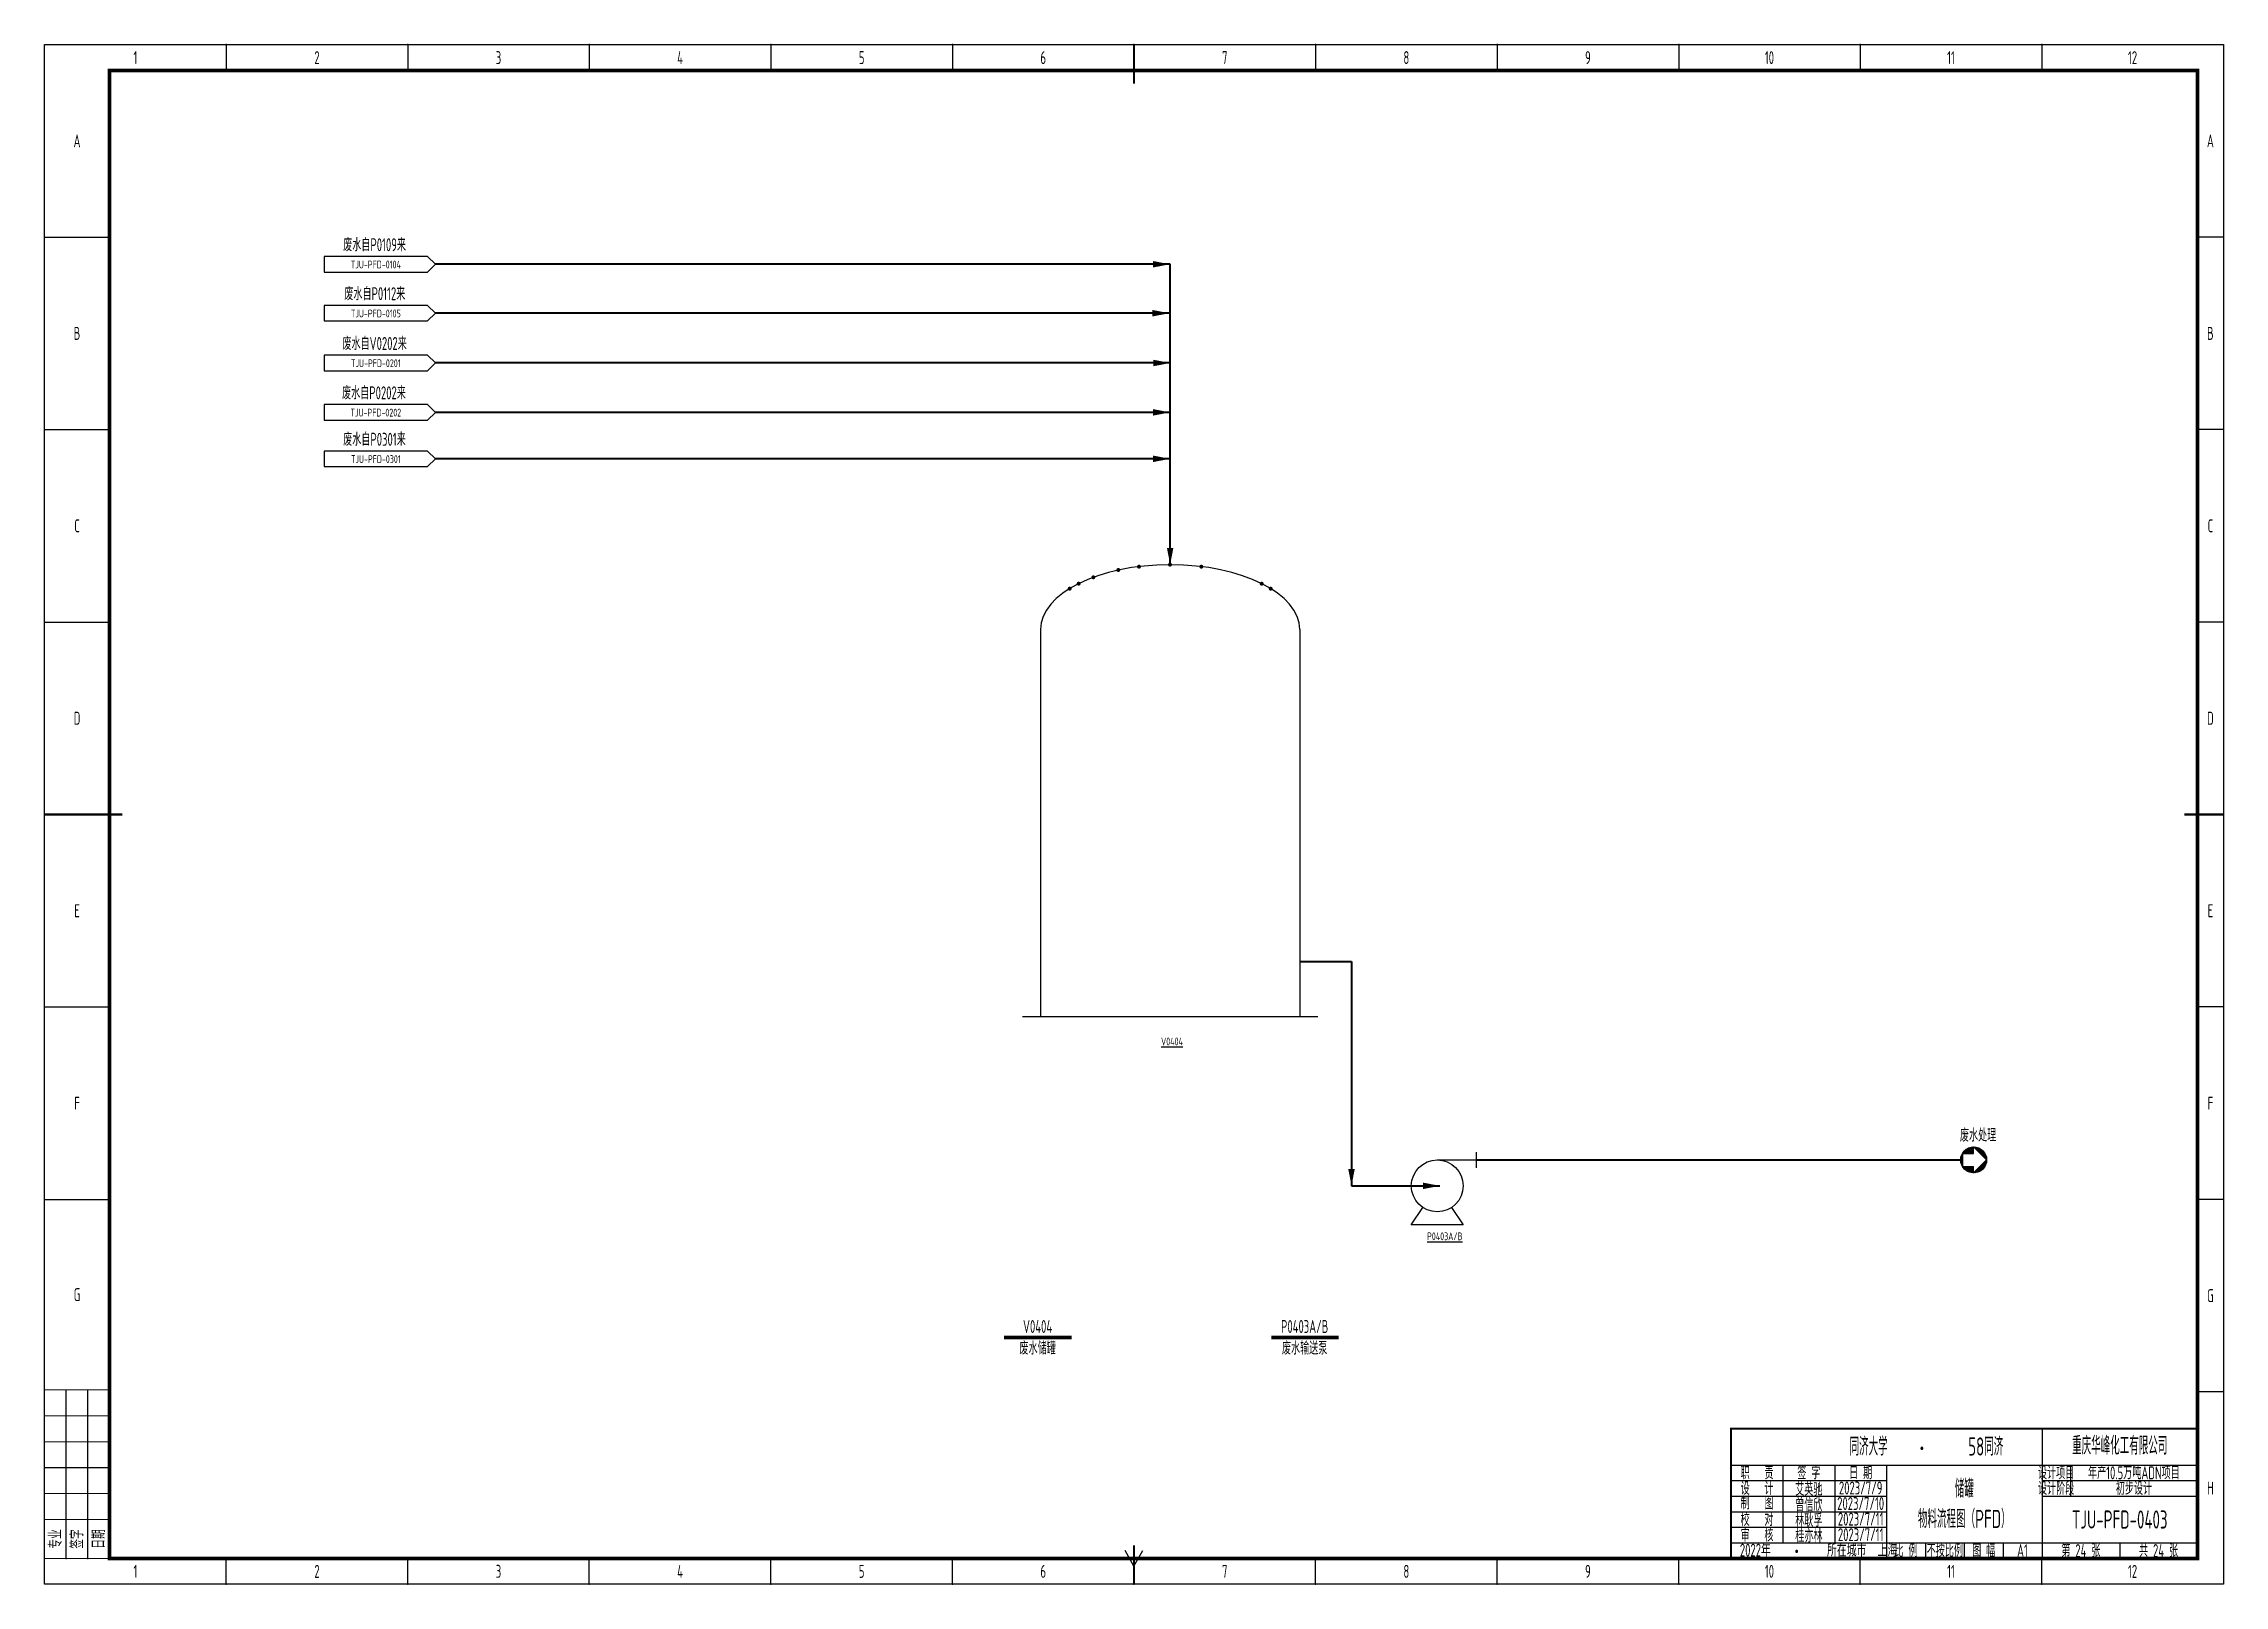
# Model space of a CAD drawing. Header units: millimetres. Extents: x 442 to 10185, y 1370 to 5122.
# Drawn here: x 3097 to 3939, y 1370 to 1965 of the extents above; entities that cross this region are included whole.
import ezdxf

# ---------------------------------------------------------------- set-up
doc = ezdxf.new("R2010")
doc.units = ezdxf.units.MM
for name, color, linetype, lineweight in [('01-主物流线-粗实线', 132, 'Continuous', 80), ('02-次要物流线-中粗线', 30, 'Continuous', 40), ('03-设备外轮廓线-细实线', 7, 'Continuous', 25), ('04-次物流线', 30, 'Continuous', 40), ('05-图框与标题栏', 7, 'Continuous', 25), ('06-箭头', 7, 'Continuous', 25), ('08-进出物流标志', 7, 'Continuous', 25), ('09-文本', 7, 'Continuous', 25), ('12-设备位号线', 7, 'Continuous', 80)]:
    doc.layers.add(name, color=color, linetype=linetype, lineweight=lineweight)
doc.layers.add('TITLE', color=7, linetype='Continuous')
doc.styles.add('3-gbcbig', font='gbenor.shx', dxfattribs={"width": 0.7, "height": 3, "bigfont": 'gbcbig.shx'})
doc.styles.add('5-gbcbig', font='gbenor.shx', dxfattribs={"width": 0.7, "height": 5, "bigfont": 'gbcbig.shx'})
doc.styles.add('7-gbcbig', font='gbenor.shx', dxfattribs={"width": 0.7, "height": 7, "bigfont": 'gbcbig.shx'})
doc.styles.get("Standard").update_dxf_attribs({"font": 'arial.ttf'})
doc.styles.add('工程字', font='gbenor.shx', dxfattribs={"bigfont": 'gbcbig.shx'})

msp = doc.modelspace()

# ---------------------------------------------------------------- texts
at = {"layer": '05-图框与标题栏', "attachment_point": 5}
for s, width, gutter_width, heights, insert, char_height, style in [('1', 70.0833, 25, [0], (3132.3, 1959.18), 5, '5-gbcbig'), ('2', 70.0833, 12.5, [0], (3202.39, 1959.18), 5, '5-gbcbig'), ('3', 70.0833, 25, [0], (3272.47, 1959.18), 5, '5-gbcbig'), ('4', 70.0833, 25, [0], (3342.55, 1959.18), 5, '5-gbcbig'), ('5', 70.0833, 25, [0], (3412.64, 1959.18), 5, '5-gbcbig'), ('6', 70.0833, 25, [0], (3482.72, 1959.18), 5, '5-gbcbig'), ('7', 70.0833, 25, [0], (3552.8, 1959.18), 5, '5-gbcbig'), ('8', 70.0833, 25, [0], (3622.89, 1959.18), 5, '5-gbcbig'), ('9', 70.0833, 25, [0], (3692.97, 1959.18), 5, '5-gbcbig'), ('10', 70.0833, 25, [0], (3763.05, 1959.18), 5, '5-gbcbig'), ('11', 70.0833, 25, [0], (3833.14, 1959.18), 5, '5-gbcbig'), ('12', 70.0833, 25, [0], (3903.22, 1959.18), 5, '5-gbcbig'), ('A', 25, 25, [0], (3109.76, 1927.05), 5, '5-gbcbig'), ('A', 10, 25, [0], (3933.26, 1927.05), 5, '5-gbcbig'), ('B', 25, 25, [0], (3109.76, 1852.8), 5, '5-gbcbig'), ('B', 10, 25, [0], (3933.26, 1852.8), 5, '5-gbcbig'), ('C', 25, 25, [0], (3109.76, 1778.55), 5, '5-gbcbig'), ('C', 10, 25, [0], (3933.26, 1778.55), 5, '5-gbcbig'), ('D', 25, 25, [0], (3109.76, 1704.3), 5, '5-gbcbig'), ('D', 10, 25, [0], (3933.26, 1704.3), 5, '5-gbcbig'), ('E', 25, 25, [0], (3109.76, 1630.05), 5, '5-gbcbig'), ('E', 10, 25, [0], (3933.26, 1630.05), 5, '5-gbcbig'), ('F', 25, 25, [0], (3109.76, 1555.8), 5, '5-gbcbig'), ('F', 10, 25, [0], (3933.26, 1555.8), 5, '5-gbcbig'), ('G', 25, 25, [0], (3109.76, 1481.93), 5, '5-gbcbig'), ('G', 10, 25, [0], (3933.26, 1481.55), 5, '5-gbcbig'), ('重庆华峰化工有限公司', 60, 25, [0], (3898.26, 1423.69), 7, '7-gbcbig'), ('职   责', 20, 25, [0], (3758.26, 1413.18), 5, '5-gbcbig'), ('签 字', 20, 25, [0], (3778.26, 1413.18), 5, '5-gbcbig'), ('日 期', 20, 25, [0], (3798.26, 1413.18), 5, '5-gbcbig'), ('设计项目', 15, 25, [0], (3873.71, 1413.18), 5, '5-gbcbig'), ('设   计', 20, 25, [0], (3758.26, 1407.18), 5, '5-gbcbig'), ('艾英驰', 20, 25, [0], (3778.26, 1406.84), 5, '5-gbcbig'), ('2023/7/9', 20, 25, [0], (3798.26, 1407.34), 5, '5-gbcbig'), ('设计阶段', 15, 25, [0], (3873.71, 1407.18), 5, '5-gbcbig'), ('H', 10, 25, [0], (3933.26, 1407.3), 5, '5-gbcbig'), ('校   对', 20, 25, [0], (3758.26, 1395.18), 5, '5-gbcbig'), ('制   图', 20, 25, [0], (3758.26, 1401.54), 5, '5-gbcbig'), ('林耿孚', 20, 25, [0], (3778.26, 1394.84), 5, '5-gbcbig'), ('曾信欣', 20, 25, [0], (3778.26, 1400.84), 5, '5-gbcbig'), ('2023/7/10', 20, 25, [0], (3798.26, 1401.34), 5, '5-gbcbig'), ('2023/7/11', 20, 25, [0], (3798.26, 1395.34), 5, '5-gbcbig'), ('TJU-PFD-0403', 60, 25, [12.52], (3898.26, 1395.18), 7, '7-gbcbig'), ('审   核', 20, 25, [0], (3758.26, 1389.18), 5, '5-gbcbig'), ('桂亦林', 20, 25, [0], (3778.26, 1388.84), 5, '5-gbcbig'), ('2023/7/11', 20, 25, [0], (3798.26, 1389.34), 5, '5-gbcbig'), ('比 例', 15, 25, [0], (3815.76, 1383.18), 5, '5-gbcbig'), ('不按比例', 15, 25, [0], (3830.76, 1383.18), 5, '5-gbcbig'), ('图 幅', 15, 25, [0], (3845.76, 1383.18), 5, '5-gbcbig'), ('A1', 14.9167, 25, [0], (3860.72, 1383.18), 5, '5-gbcbig'), ('第 24 张', 30, 25, [0], (3883.26, 1383.18), 5, '5-gbcbig'), ('共 24 张', 30, 25, [0], (3913.26, 1383.18), 5, '5-gbcbig'), ('1', 70.0833, 25, [0], (3132.3, 1375.18), 5, '5-gbcbig'), ('2', 70.0833, 25, [0], (3202.39, 1375.18), 5, '5-gbcbig'), ('3', 70.0833, 25, [0], (3272.47, 1375.18), 5, '5-gbcbig'), ('4', 70.0833, 25, [0], (3342.55, 1375.18), 5, '5-gbcbig'), ('5', 70.0833, 25, [0], (3412.64, 1375.18), 5, '5-gbcbig'), ('6', 70.0833, 25, [0], (3482.72, 1375.18), 5, '5-gbcbig'), ('7', 70.0833, 25, [0], (3552.8, 1375.18), 5, '5-gbcbig'), ('8', 70.0833, 25, [0], (3622.89, 1375.18), 5, '5-gbcbig'), ('9', 70.0833, 25, [0], (3692.97, 1375.18), 5, '5-gbcbig'), ('10', 70.0833, 25, [0], (3763.05, 1375.18), 5, '5-gbcbig'), ('11', 70.0833, 25, [0], (3833.14, 1375.18), 5, '5-gbcbig'), ('12', 70.0833, 25, [0], (3903.22, 1375.18), 5, '5-gbcbig')]:
    msp.add_mtext_dynamic_manual_height_columns(s, width=width, gutter_width=gutter_width, heights=heights, dxfattribs=dict(at, insert=insert, char_height=char_height, style=style))
at = {"layer": '05-图框与标题栏'}
for s, insert, char_height, width, attachment_point, style in [('\\pi5.78018;同济大学             ', (3788.2, 1423.34), 7, 32.2593, 4, '7-gbcbig'), ('58同济          ', (3846.54, 1423.34), 7, 32.2593, 5, '7-gbcbig'), (' 2022{\\W0.8;年          所在城市  上海}', (3749.74, 1383.33), 5, 67.5295, 4, '5-gbcbig'), ('{\\fFangSong|b0|i0|c134|p49;\\W0.8;·}', (3770.83, 1385.31), 5, 18.9039, 1, '5-gbcbig')]:
    msp.add_mtext(s, dxfattribs=dict(at, insert=insert, char_height=char_height, width=width, attachment_point=attachment_point, style=style))
at = {"layer": '05-图框与标题栏', "insert": (3819.17, 1425.07), "char_height": 5, "width": 31.5065, "attachment_point": 1}
msp.add_mtext('{\\fFangSong|b0|i0|c134|p49;\\W0.8;·}', dxfattribs=at)
at = {"layer": '05-图框与标题栏', "char_height": 5, "attachment_point": 5, "rotation": 90, "style": '工程字'}
for s, insert in [('专业', (3101.43, 1387.68)), ('签字', (3109.76, 1387.68)), ('日期', (3118.09, 1387.68))]:
    msp.add_mtext_dynamic_manual_height_columns(s, width=8.3333, gutter_width=25, heights=[0], dxfattribs=dict(at, insert=insert))
at = {"layer": '09-文本'}
for s, width, gutter_width, heights, insert, char_height, attachment_point, style in [('\\pi7.4074;废水自P0109来', 34.6524, 15, [13.39], (3205.1, 1889.49), 5, 1, '5-gbcbig'), ('TJU-PFD-0104', 40, 15, [0], (3225.1, 1879.36), 3, 5, '3-gbcbig'), ('\\pi7.8449;废水自P0112来', 34.6524, 15, [13.39], (3205.1, 1870.6), 5, 1, '5-gbcbig'), ('TJU-PFD-0105', 40, 15, [0], (3225.1, 1860.47), 3, 5, '3-gbcbig'), ('\\pi7.11575;废水自V0202来', 34.6524, 15, [13.39], (3205.1, 1851.4), 5, 1, '5-gbcbig'), ('TJU-PFD-0201', 40, 15, [0], (3225.1, 1841.27), 3, 5, '3-gbcbig'), ('\\pi6.9699;废水自P0202来', 34.6524, 15, [13.39], (3205.1, 1832.35), 5, 1, '5-gbcbig'), ('TJU-PFD-0202', 40, 15, [0], (3225.1, 1822.22), 3, 5, '3-gbcbig'), ('\\pi7.40739;废水自P0301来', 34.6524, 15, [13.39], (3205.1, 1814.43), 5, 1, '5-gbcbig'), ('TJU-PFD-0301', 40, 15, [0], (3225.1, 1804.3), 3, 5, '3-gbcbig'), ('{\\LV0404}', 22.2828, 15, [0], (3528.2, 1581.11), 3, 1, '3-gbcbig'), ('\\pi5.9739;废水处理', 21.7915, 15, [4.48], (3830.61, 1545.95), 5, 1, '5-gbcbig'), ('{\\LP0403A/B}', 22.2828, 15, [0], (3630.89, 1505.94), 3, 1, '3-gbcbig'), ('年产10.5万吨ADN项目', 49.0599, 35, [0], (3903.73, 1413.18), 5, 5, '5-gbcbig'), ('储罐\\P物料流程图（PFD）', 60, 12.5, [0], (3838.26, 1401.18), 7, 5, '7-gbcbig'), ('初步设计', 48.9999, 12.5, [0], (3903.76, 1407.18), 5, 5, '5-gbcbig')]:
    msp.add_mtext_dynamic_manual_height_columns(s, width=width, gutter_width=gutter_width, heights=heights, dxfattribs=dict(at, insert=insert, char_height=char_height, attachment_point=attachment_point, style=style))
at = {"layer": '09-文本', "char_height": 5, "width": 31.6592, "attachment_point": 5, "style": '5-gbcbig'}
for s, insert in [('\\A1;V0404\\P废水储罐', (3480.55, 1465.46)), ('\\A1;P0403A/B\\P废水输送泵', (3583.64, 1465.46))]:
    msp.add_mtext(s, dxfattribs=dict(at, insert=insert))

# ---------------------------------------------------------------- hatches: boundary and pattern name
at = {"layer": '08-进出物流标志'}
h = msp.add_hatch(dxfattribs=at)
h.set_pattern_fill('ANSI31', color=256, scale=0.1)
h.set_pattern_definition([(45, (1564.11156, 2115.23436), (-0.224506403, 0.224506403), [])])
h.paths.add_polyline_path([(3841.88, 1536.41), (3841.88, 1538.91, 0.267949), (3837.55, 1536.41)])
h.paths.add_polyline_path([(3837.55, 1536.41, 0.131652), (3836.88, 1533.91, 0.131652), (3837.55, 1531.41)])
h.paths.add_polyline_path([(3837.55, 1531.41, 0.267949), (3841.88, 1528.91), (3841.88, 1531.41)])
h.paths.add_polyline_path([(3841.88, 1528.91, 0.414214), (3846.88, 1533.91)])
h.paths.add_polyline_path([(3841.88, 1538.91), (3846.88, 1533.91, 0.414214)])

# ---------------------------------------------------------------- linework, layer by layer
at = {"layer": '01-主物流线-粗实线'}
msp.add_line((3624.81, 1523.91), (3624.81, 1523.91), dxfattribs=at)
for p in [(3511.68, 1761.45), (3519.64, 1762.81), (3531.72, 1763.55), (3531.72, 1763.55), (3543.8, 1762.81), (3492.91, 1754.31), (3496.44, 1756.26), (3502, 1758.65), (3567, 1756.26), (3570.54, 1754.31)]:
    msp.add_point(p, dxfattribs=at)
at = {"layer": '02-次要物流线-中粗线'}
msp.add_line((3601.72, 1523.91), (3635.81, 1523.91), dxfattribs=at)
at = {"layer": '03-设备外轮廓线-细实线'}
for p, q in [((3481.72, 1738.55), (3481.72, 1589.08)), ((3581.72, 1738.55), (3581.72, 1589.08)), ((3588.72, 1589.08), (3474.72, 1589.08)), ((3634.81, 1533.91), (3649.81, 1533.91)), ((3649.81, 1536.91), (3649.81, 1530.91)), ((3624.81, 1508.91), (3629.26, 1515.59)), ((3640.35, 1515.59), (3644.81, 1508.91)), ((3644.81, 1508.91), (3624.81, 1508.91))]:
    msp.add_line(p, q, dxfattribs=at)
for points in [[(3531.6, 1879.46, 0, 2.5, 0), (3525.1, 1879.46, 2.5, 2.5, 0)], [(3531.37, 1860.57, 0, 2.5, 0), (3524.87, 1860.57, 2.5, 2.5, 0)], [(3531.72, 1841.37, 0, 2.5, 0), (3525.22, 1841.37, 2.5, 2.5, 0)], [(3531.65, 1822.32, 0, 2.5, 0), (3525.15, 1822.32, 2.5, 2.5, 0)], [(3531.65, 1804.4, 0, 2.5, 0), (3525.15, 1804.4, 2.5, 2.5, 0)], [(3635.81, 1523.91, 0, 2.5, 0), (3629.31, 1523.91, 2.5, 2.5, 0)]]:
    msp.add_lwpolyline(points, format="xyseb", dxfattribs=at)
msp.add_circle((3634.81, 1523.91), 10, dxfattribs=at)
msp.add_ellipse((3531.72, 1738.55), major_axis=(-50, 0), ratio=0.5, start_param=3.141593, end_param=6.283185, dxfattribs=at)
at = {"layer": '04-次物流线'}
for p, q in [((3531.72, 1879.46), (3248.1, 1879.46)), ((3531.72, 1763.55), (3531.72, 1879.46)), ((3531.72, 1860.57), (3248.1, 1860.57)), ((3531.72, 1841.37), (3248.1, 1841.37)), ((3531.72, 1822.32), (3248.1, 1822.32)), ((3531.72, 1804.4), (3248.1, 1804.4)), ((3581.72, 1610.46), (3601.72, 1610.46)), ((3601.72, 1610.46), (3601.72, 1523.91)), ((3649.81, 1533.91), (3836.88, 1533.91))]:
    msp.add_line(p, q, dxfattribs=at)
at = {"layer": '05-图框与标题栏'}
for p, q in [((3167.34, 1964.18), (3167.34, 1954.18)), ((3237.43, 1964.18), (3237.43, 1954.18)), ((3307.51, 1964.18), (3307.51, 1954.18)), ((3377.59, 1964.18), (3377.59, 1954.18)), ((3447.68, 1964.18), (3447.68, 1954.18)), ((3587.84, 1964.18), (3587.84, 1954.18)), ((3657.93, 1964.18), (3657.93, 1954.18)), ((3728.01, 1964.18), (3728.01, 1954.18)), ((3798.09, 1964.18), (3798.09, 1954.18)), ((3868.18, 1964.18), (3868.18, 1954.18)), ((3097.26, 1889.93), (3122.26, 1889.93)), ((3938.26, 1889.93), (3928.26, 1889.93)), ((3097.26, 1815.68), (3122.26, 1815.68)), ((3938.26, 1815.68), (3928.26, 1815.68)), ((3097.26, 1741.43), (3122.26, 1741.43)), ((3938.26, 1741.43), (3928.26, 1741.43)), ((3097.26, 1592.93), (3122.26, 1592.93)), ((3938.26, 1592.93), (3928.26, 1592.93)), ((3097.26, 1518.68), (3122.26, 1518.68)), ((3938.26, 1518.68), (3928.26, 1518.68)), ((3105.59, 1380.18), (3105.59, 1445.18)), ((3113.93, 1380.18), (3113.93, 1445.18)), ((3938.26, 1444.43), (3928.26, 1444.43)), ((3868.26, 1430.18), (3868.26, 1380.18)), ((3748.26, 1416.18), (3928.26, 1416.18)), ((3768.26, 1416.18), (3768.26, 1386.18)), ((3788.26, 1416.18), (3788.26, 1386.18)), ((3808.26, 1416.18), (3808.26, 1380.18)), ((3879.26, 1416.18), (3879.26, 1404.18)), ((3748.26, 1410.18), (3808.26, 1410.18)), ((3868.26, 1410.18), (3928.26, 1410.18)), ((3748.26, 1404.18), (3808.26, 1404.18)), ((3748.26, 1398.18), (3808.26, 1398.18)), ((3868.26, 1404.18), (3928.26, 1404.18)), ((3748.26, 1392.18), (3808.26, 1392.18)), ((3517.76, 1377.18), (3514.3, 1383.18)), ((3517.76, 1377.18), (3521.23, 1383.18)), ((3748.26, 1386.18), (3928.26, 1386.18)), ((3823.26, 1386.18), (3823.26, 1380.18)), ((3838.26, 1386.18), (3838.26, 1380.18)), ((3853.26, 1386.18), (3853.26, 1380.18)), ((3898.26, 1386.18), (3898.26, 1380.18)), ((3167.34, 1370.18), (3167.34, 1380.18)), ((3237.43, 1370.18), (3237.43, 1380.18)), ((3307.51, 1370.18), (3307.51, 1380.18)), ((3377.59, 1370.18), (3377.59, 1380.18)), ((3447.68, 1370.18), (3447.68, 1380.18)), ((3587.84, 1370.18), (3587.84, 1380.18)), ((3657.93, 1370.18), (3657.93, 1380.18)), ((3728.01, 1370.18), (3728.01, 1380.18)), ((3798.09, 1370.18), (3798.09, 1380.18)), ((3868.18, 1370.18), (3868.18, 1380.18))]:
    msp.add_line(p, q, dxfattribs=at)
for points, const_width in [([(3517.76, 1964.18), (3517.76, 1949.18)], 0.8), ([(3097.26, 1667.18), (3127.26, 1667.18)], 0.8), ([(3938.26, 1667.18), (3923.26, 1667.18)], 0.8), ([(3122.26, 1445.18), (3097.26, 1445.18)], 0.4), ([(3122.26, 1435.18), (3097.26, 1435.18)], 0.4), ([(3122.26, 1425.18), (3097.26, 1425.18)], 0.4), ([(3928.26, 1430.18), (3748.26, 1430.18), (3748.26, 1380.18)], 0.8), ([(3122.26, 1415.18), (3097.26, 1415.18)], 0.4), ([(3122.26, 1405.18), (3097.26, 1405.18)], 0.4), ([(3122.26, 1395.18), (3097.26, 1395.18)], 0.4), ([(3517.76, 1370.18), (3517.76, 1385.18)], 0.8), ([(3122.26, 1380.18), (3097.26, 1380.18)], 0.4)]:
    msp.add_lwpolyline(points, dxfattribs=dict(at, const_width=const_width))
at = {"layer": '05-图框与标题栏', "const_width": 1.4}
msp.add_lwpolyline([(3122.26, 1954.18), (3122.26, 1380.18), (3928.26, 1380.18), (3928.26, 1954.18)], close=True, dxfattribs=at)
at = {"layer": '05-图框与标题栏'}
for p in [(3167.34, 1964.18), (3167.34, 1964.18), (3167.34, 1964.18), (3237.43, 1964.18), (3237.43, 1964.18), (3237.43, 1964.18), (3307.51, 1964.18), (3307.51, 1964.18), (3307.51, 1964.18), (3377.59, 1964.18), (3377.59, 1964.18), (3377.59, 1964.18), (3447.68, 1964.18), (3447.68, 1964.18), (3447.68, 1964.18), (3517.76, 1964.18), (3517.76, 1964.18), (3517.76, 1964.18), (3587.84, 1964.18), (3587.84, 1964.18), (3587.84, 1964.18), (3657.93, 1964.18), (3657.93, 1964.18), (3657.93, 1964.18), (3728.01, 1964.18), (3728.01, 1964.18), (3728.01, 1964.18), (3798.09, 1964.18), (3798.09, 1964.18), (3798.09, 1964.18), (3868.18, 1964.18), (3868.18, 1964.18), (3868.18, 1964.18), (3938.26, 1889.93), (3938.26, 1815.68), (3938.26, 1741.43), (3938.26, 1667.18), (3938.26, 1592.93), (3938.26, 1518.68), (3938.26, 1444.43), (3105.59, 1380.18), (3113.93, 1380.18), (3167.34, 1370.18), (3237.43, 1370.18), (3307.51, 1370.18), (3377.59, 1370.18), (3447.68, 1370.18), (3517.76, 1370.18), (3587.84, 1370.18), (3657.93, 1370.18), (3728.01, 1370.18), (3798.09, 1370.18), (3868.18, 1370.18)]:
    msp.add_point(p, dxfattribs=at)
at = {"layer": '06-箭头'}
for points in [[(3531.72, 1763.55, 0, 2.5, 0), (3531.72, 1770.05, 2.5, 2.5, 0)], [(3601.72, 1523.91, 0, 2.5, 0), (3601.72, 1530.41, 2.5, 2.5, 0)]]:
    msp.add_lwpolyline(points, format="xyseb", dxfattribs=at)
at = {"layer": '08-进出物流标志'}
for p, q in [((3205.1, 1882.46), (3205.1, 1876.46)), ((3245.1, 1882.46), (3205.1, 1882.46)), ((3248.1, 1879.46), (3245.1, 1882.46)), ((3245.1, 1876.46), (3248.1, 1879.46)), ((3205.1, 1876.46), (3245.1, 1876.46)), ((3205.1, 1863.57), (3205.1, 1857.57)), ((3245.1, 1863.57), (3205.1, 1863.57)), ((3248.1, 1860.57), (3245.1, 1863.57)), ((3245.1, 1857.57), (3248.1, 1860.57)), ((3205.1, 1857.57), (3245.1, 1857.57)), ((3205.1, 1844.37), (3205.1, 1838.37)), ((3245.1, 1844.37), (3205.1, 1844.37)), ((3248.1, 1841.37), (3245.1, 1844.37)), ((3205.1, 1838.37), (3245.1, 1838.37)), ((3245.1, 1838.37), (3248.1, 1841.37)), ((3205.1, 1825.32), (3205.1, 1819.32)), ((3245.1, 1825.32), (3205.1, 1825.32)), ((3205.1, 1819.32), (3245.1, 1819.32)), ((3248.1, 1822.32), (3245.1, 1825.32)), ((3245.1, 1819.32), (3248.1, 1822.32)), ((3205.1, 1807.4), (3205.1, 1801.4)), ((3245.1, 1807.4), (3205.1, 1807.4)), ((3248.1, 1804.4), (3245.1, 1807.4)), ((3245.1, 1801.4), (3248.1, 1804.4)), ((3205.1, 1801.4), (3245.1, 1801.4)), ((3837.55, 1536.41), (3837.55, 1531.41)), ((3837.55, 1536.41), (3841.88, 1536.41)), ((3841.88, 1538.91), (3846.88, 1533.91)), ((3841.88, 1536.41), (3841.88, 1538.91)), ((3846.88, 1533.91), (3841.88, 1528.91)), ((3837.55, 1531.41), (3841.88, 1531.41)), ((3841.88, 1528.91), (3841.88, 1531.41))]:
    msp.add_line(p, q, dxfattribs=at)
msp.add_circle((3841.88, 1533.91), 5, dxfattribs=at)
at = {"layer": '12-设备位号线'}
for p, q in [((3467.7, 1465.46), (3493.6, 1465.46)), ((3570.79, 1465.46), (3596.68, 1465.46))]:
    msp.add_line(p, q, dxfattribs=at)
at = {"layer": 'TITLE'}
for p, q in [((3097.26, 1964.18), (3938.26, 1964.18)), ((3097.26, 1370.18), (3097.26, 1964.18)), ((3938.26, 1964.18), (3938.26, 1370.18)), ((3938.26, 1370.18), (3097.26, 1370.18))]:
    msp.add_line(p, q, dxfattribs=at)

msp.set_redraw_order([(e.dxf.handle, doc.entitydb.next_handle()) for e in msp.query("TEXT MTEXT ATTDEF DIMENSION ARC_DIMENSION")])  # texts and dimensions are drawn at this point

doc.saveas('drawing.dxf')
